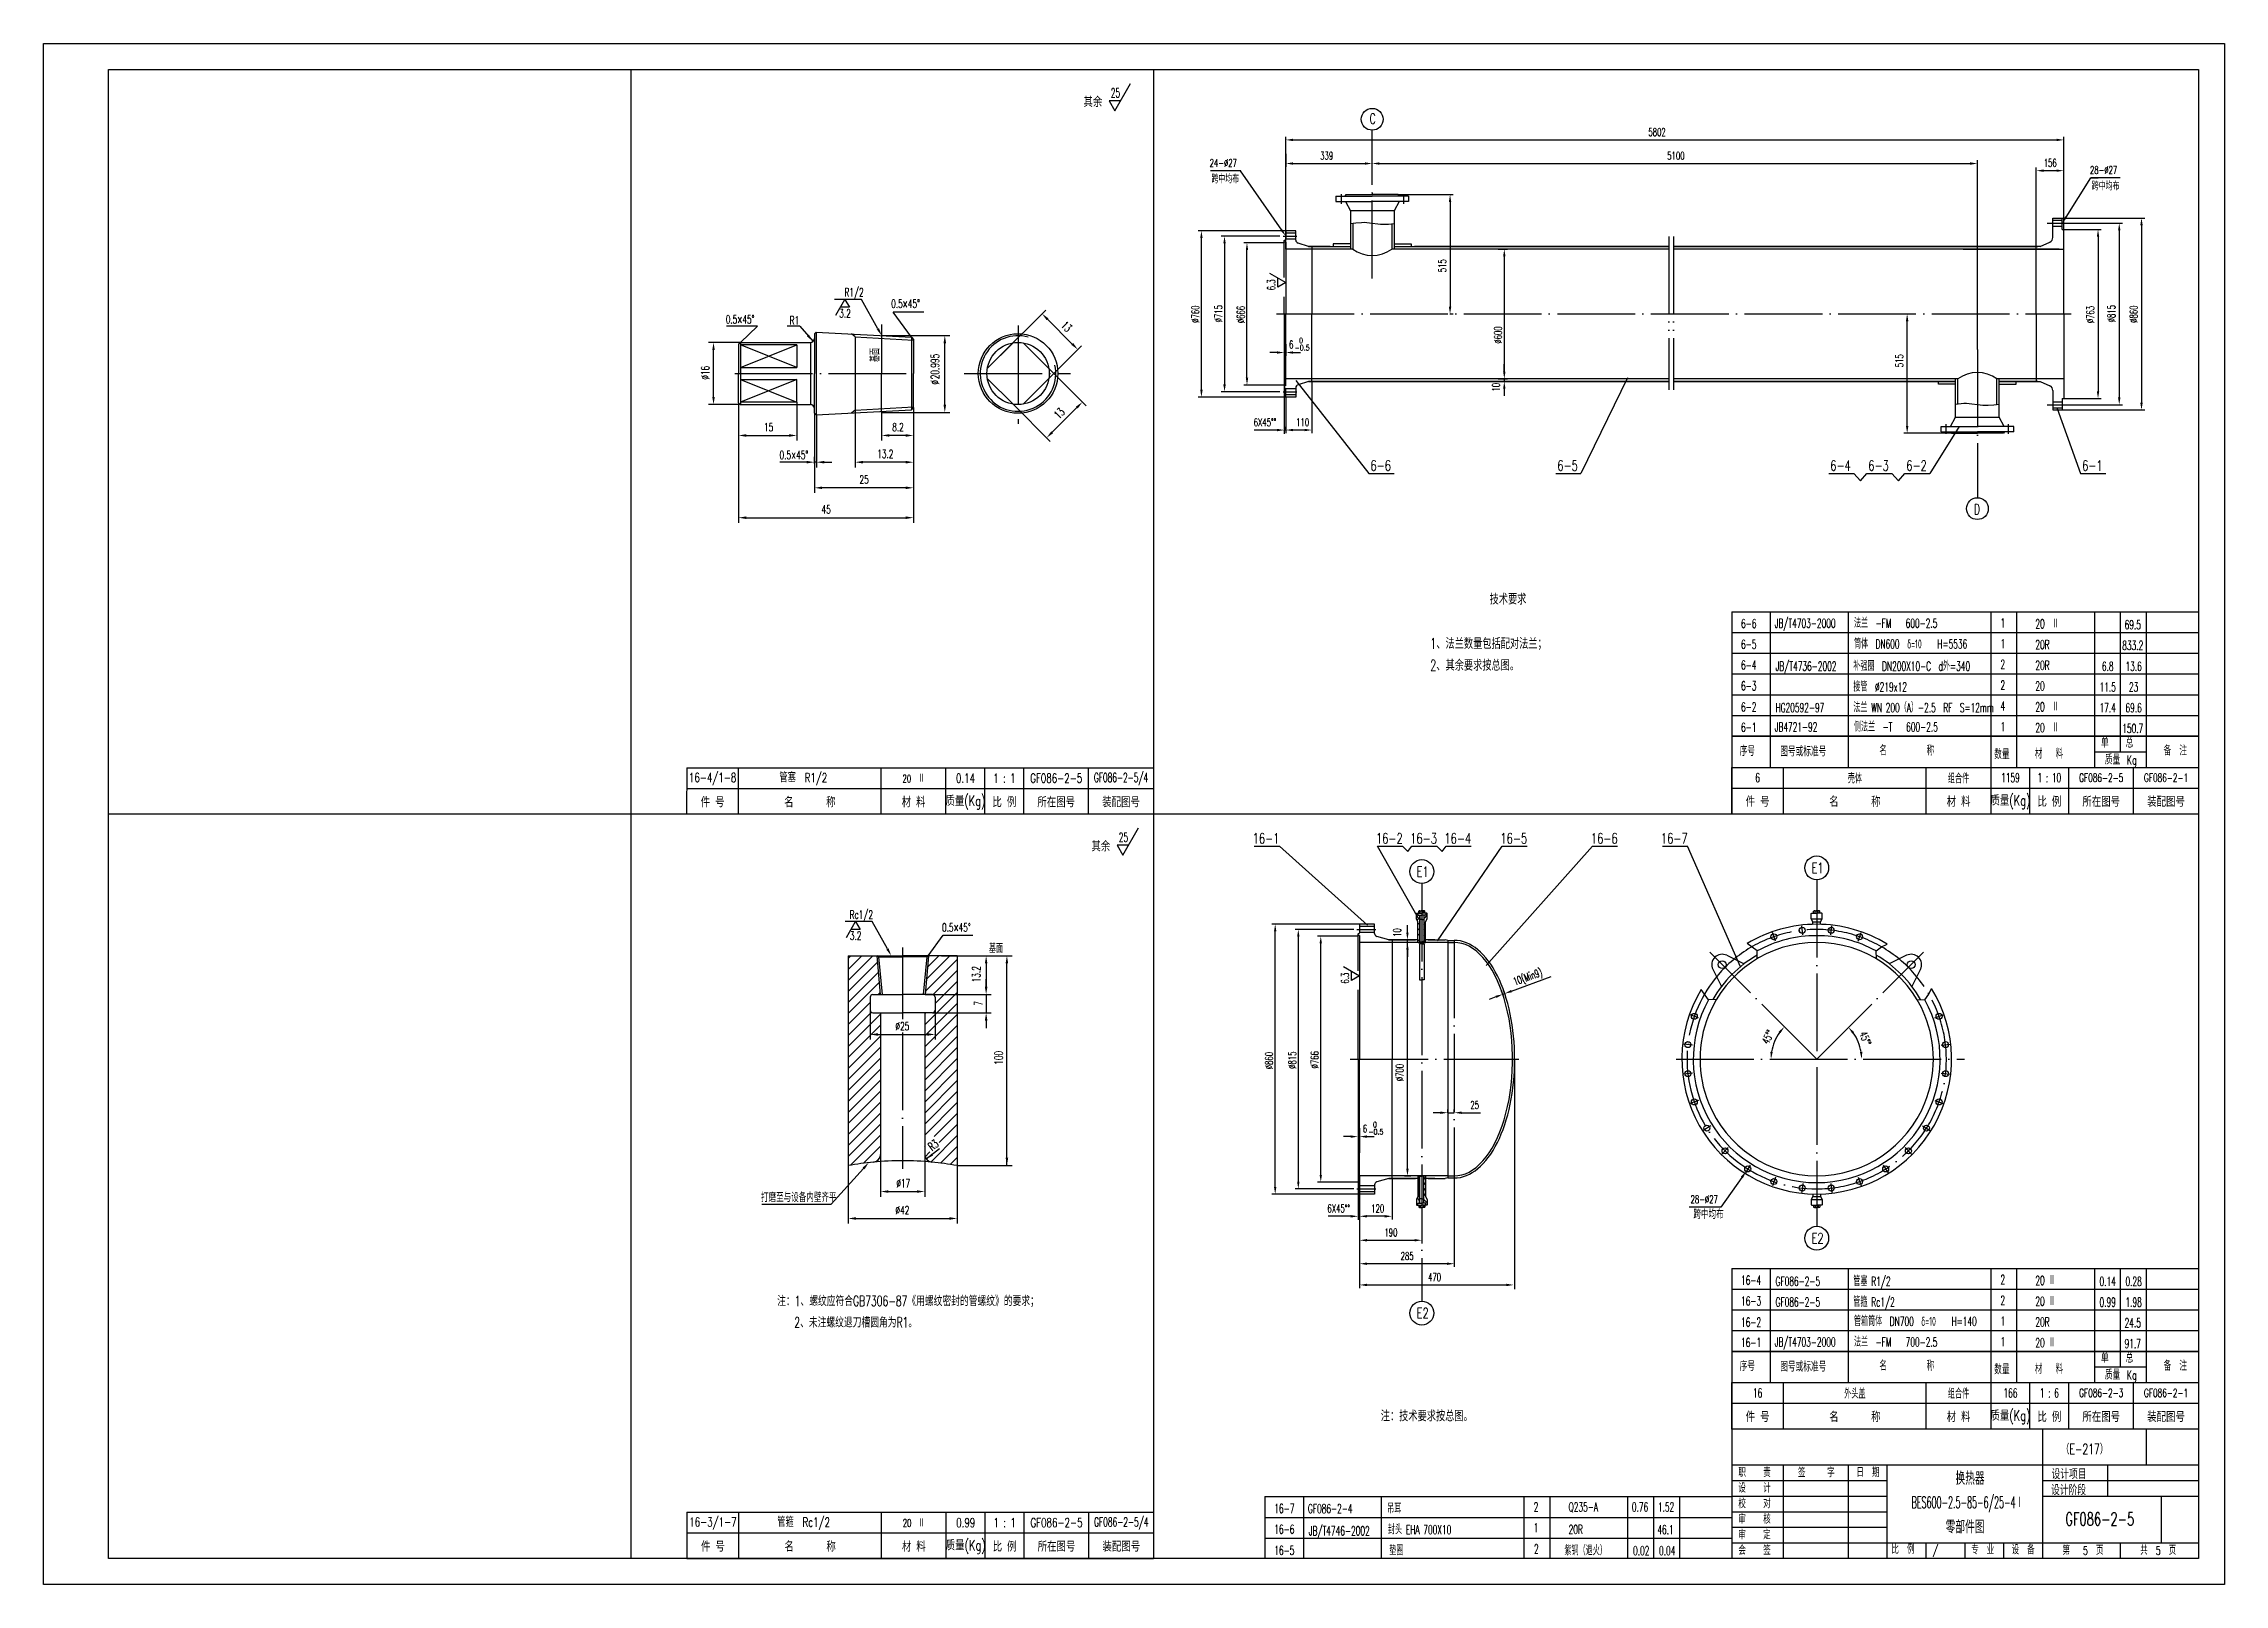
# Model space of a CAD drawing. Extents: x -1174 to 1453, y 137 to 1485.
# Drawn here: x -1174 to -333, y 141 to 735 of the extents above; entities that cross this region are included whole.
import ezdxf
from ezdxf.enums import TextEntityAlignment as Align

# ---------------------------------------------------------------- set-up
doc = ezdxf.new("R2010")
doc.units = 0
doc.header["$MEASUREMENT"] = 0
doc.linetypes.add('DASHDOT-M', pattern=[36, 30, -3, 0, -3])
doc.linetypes.add('DIVIDE-M', pattern=[39, 30, -3, 0, -3, 0, -3])
doc.layers.get('0').update_dxf_attribs({"linetype": 'CONTINUOUS'})
for name, color, linetype in [('1', 3, 'CONTINUOUS'), ('CDR_DWG1', 4, 'CONTINUOUS'), ('CDR_DWG2', 2, 'CONTINUOUS'), ('CDR_DWG3', 1, 'DASHDOT-M'), ('CDR_DWG4', 3, 'DIVIDE-M'), ('XS', 2, 'CONTINUOUS')]:
    doc.layers.add(name, color=color, linetype=linetype)
doc.styles.add('HZ', font='romans', dxfattribs={"width": 0.7, "bigfont": 'hz'})

msp = doc.modelspace()

# ---------------------------------------------------------------- texts
at = {"style": 'HZ'}
for s, height, width, p in [('25', 3.5, 0.6, (-762.61, 713.86)), ('其余', 4, 0.7, (-773.15, 710.14)), ('5802', 3, 0.65, (-555.29, 698.96)), ('24-%%c27', 3, 0.65, (-724.49, 687.08)), ('339', 3, 0.65, (-681.86, 689.86)), ('5100', 3, 0.65, (-548.02, 689.86)), ('156', 3, 0.65, (-402.82, 687.11)), ('跨中均布', 3, 0.68, (-723.75, 680.83)), ('28-%%c27', 3, 0.65, (-385, 684.33)), ('跨中均布', 3, 0.68, (-384.26, 678.08)), ('R1/2', 3.2, 0.65, (-865.32, 637.12)), ('3.2', 3.2, 0.65, (-867.32, 628.99)), ('0.5×45%%d', 3.2, 0.65, (-847.3, 632.73)), ('0.5×45%%d', 3.2, 0.65, (-911.1, 626.68)), ('R1', 3.2, 0.65, (-886.45, 626.27)), ('6', 3, 0.65, (-693.86, 617.07)), ('-0.5', 2.084, 0.7, (-691.72, 616.33)), ('0', 2.08, 0.7, (-689.98, 619.07)), ('6X45%%d%%d', 3, 0.65, (-707.51, 587.11)), ('110', 3, 0.65, (-691.12, 587.11)), ('15', 3.2, 0.65, (-896.31, 585.12)), ('8.2', 3.2, 0.65, (-846.9, 585.12)), ('0.5×45%%d', 3.2, 0.65, (-890.34, 574.39)), ('13.2', 3.2, 0.65, (-852.69, 574.82)), ('25', 3.2, 0.65, (-859.53, 564.94)), ('45', 3.2, 0.65, (-874.15, 553.42)), ('技术要求', 4.2, 0.65, (-616.52, 518.34)), ('JB/T4703-2000', 3.5, 0.6, (-506.58, 509.39)), ('法兰  -FM   600-2.5', 3.5, 0.6, (-476.02, 509.39)), ('1、法兰数量包括配对法兰；', 4.2, 0.65, (-639.42, 501.21)), ('6-6', 3.5, 0.6, (-519.55, 509.26)), ('6-5', 3.5, 0.6, (-519.55, 501.26)), ('筒体  DN600  δ=10   H=5536', 3.5, 0.6, (-476.02, 501.39)), ('20  Ⅱ', 3.5, 0.6, (-406.05, 509.16)), ('20R', 3.5, 0.6, (-406.05, 501.16)), ('2、其余要求按总图。', 4.2, 0.65, (-639.42, 492.84)), ('6-4', 3.5, 0.6, (-519.55, 493.26)), ('JB/T4736-2002', 3.5, 0.6, (-506.25, 492.83)), ('补强圈  DN200X10-C  d外=340', 3.5, 0.6, (-476.25, 492.83)), ('20R', 3.5, 0.6, (-406.05, 493.16)), ('6-3', 3.5, 0.6, (-519.55, 485.26)), ('接管  %%C219x12', 3.5, 0.6, (-476.25, 484.83)), ('20  ', 3.5, 0.6, (-406.05, 485.16)), ('6-2', 3.5, 0.6, (-519.55, 477.08)), ('HG20592-97', 3.5, 0.6, (-506.25, 476.83)), ('法兰 WN 200（A）-2.5  RF  S=12mm', 3.5, 0.6, (-476.25, 476.83)), ('20  Ⅱ', 3.5, 0.6, (-406.05, 477.16)), ('6-1', 3.5, 0.6, (-519.55, 469.26)), ('JB4721-92', 3.5, 0.6, (-506.58, 469.39)), ('侧法兰  -T   600-2.5', 3.5, 0.6, (-476.02, 469.39)), ('20  Ⅱ', 3.5, 0.6, (-406.05, 469.16)), ('序号', 3.5, 0.65, (-520.1, 460.01)), ('图号或标准号', 3.5, 0.65, (-504.43, 459.82)), ('名         称', 3.5, 0.65, (-466.23, 460.2)), ('数量', 3.5, 0.65, (-421.93, 458.75)), ('材   料', 3.5, 0.65, (-406.28, 458.95)), ('单', 3.5, 0.65, (-380.76, 463.21)), ('总', 3.5, 0.65, (-371.22, 463.21)), ('备  注', 3.5, 0.65, (-356.62, 460.17)), ('质量', 3.5, 0.65, (-379.26, 456.72)), ('Kg', 3.5, 0.65, (-370.83, 456.67)), ('25', 3.5, 0.6, (-759.53, 426.86)), ('其余', 4, 0.7, (-770.07, 423.14)), ('Rc1/2', 3.2, 0.65, (-863.3, 397.21)), ('0.5×45%%d', 3.2, 0.65, (-827.7, 392.24)), ('3.2', 3.2, 0.65, (-863.22, 389.08)), ('基面', 3.2, 0.65, (-809.6, 384.05)), ('%%c25', 3.2, 0.65, (-845.65, 354.19)), ('25', 3, 0.65, (-623.93, 323.92)), ('6', 3, 0.65, (-665.4, 314.78)), ('-0.5', 2.084, 0.7, (-663.27, 314.04)), ('0', 2.08, 0.7, (-661.53, 316.78)), ('%%c17', 3.2, 0.65, (-845.31, 293.63)), ('打磨至与设备内壁齐平', 3.2, 0.7, (-897.5, 288.01)), ('%%c42', 3.2, 0.65, (-845.65, 283.25)), ('6X45%%d%%d', 3, 0.65, (-679.05, 283.99)), ('120', 3, 0.65, (-662.18, 283.99)), ('28-%%c27', 3, 0.65, (-539.02, 287.55)), ('190', 3, 0.65, (-657.09, 274.75)), ('跨中均布', 3.2, 0.7, (-537.92, 281.52)), ('285', 3, 0.65, (-650.84, 265.7)), ('注：1、螺纹应符合GB7306-87《用螺纹密封的管螺纹》的要求；', 4, 0.65, (-891.27, 247.85)), ('470', 3, 0.65, (-640.27, 257.52)), ('16-4', 3.5, 0.6, (-519.55, 256.1)), ('GF086-2-5', 3.5, 0.6, (-506.25, 255.68)), ('管塞 R1/2', 3.5, 0.6, (-476.25, 255.68)), ('20 Ⅱ', 3.5, 0.6, (-406.05, 256)), ('2、未注螺纹退刀槽圆角为R1。', 4, 0.65, (-884.65, 239.6)), ('16-3', 3.5, 0.6, (-519.55, 248.1)), ('GF086-2-5', 3.5, 0.6, (-506.25, 247.68)), ('管箍 Rc1/2', 3.5, 0.6, (-476.25, 247.68)), ('管箱筒体  DN700  δ=10   H=140', 3.5, 0.6, (-476.02, 240.24)), ('20 Ⅱ', 3.5, 0.6, (-406.05, 248)), ('16-2', 3.5, 0.6, (-519.55, 239.93)), ('16-1', 3.5, 0.6, (-519.55, 232.1)), ('JB/T4703-2000', 3.5, 0.6, (-506.58, 232.24)), ('法兰  -FM   700-2.5', 3.5, 0.6, (-476.02, 232.24)), ('20R', 3.5, 0.6, (-406.05, 240)), ('20 Ⅱ', 3.5, 0.6, (-406.05, 232)), ('单', 3.5, 0.65, (-380.76, 226.05)), ('总', 3.5, 0.65, (-371.22, 226.05)), ('序号', 3.5, 0.65, (-520.1, 222.86)), ('图号或标准号', 3.5, 0.65, (-504.43, 222.66)), ('名         称', 3.5, 0.65, (-466.23, 223.04)), ('数量', 3.5, 0.65, (-421.93, 221.59)), ('材   料', 3.5, 0.65, (-406.28, 221.79)), ('质量', 3.5, 0.65, (-379.26, 219.57)), ('Kg', 3.5, 0.65, (-370.83, 219.52)), ('备  注', 3.5, 0.65, (-356.62, 223.01)), ('注：技术要求按总图。', 4.2, 0.65, (-658.51, 203.44)), ('（E-217）', 4, 0.65, (-396.29, 190.74)), ('职    责', 3.2, 0.7, (-520.6, 182)), ('签     字', 3.2, 0.7, (-497.59, 181.95)), ('日  期', 3.2, 0.7, (-475.05, 182.04)), ('设计项目', 4, 0.65, (-399.82, 181.14)), ('设    计', 3.2, 0.7, (-520.6, 176)), ('设计阶段', 4, 0.65, (-400.02, 174.99)), ('16-7', 3.5, 0.6, (-699.55, 168.1)), ('GF086-2-4', 3.5, 0.6, (-686.58, 168.05)), ('吊耳', 3.5, 0.6, (-656.02, 168.05)), ('Q235-A', 3.5, 0.6, (-586.05, 168.66)), ('校    对', 3.2, 0.7, (-520.6, 170)), ('GF086-2-5', 5, 0.65, (-394.49, 163.29)), ('16-6', 3.5, 0.6, (-699.55, 160.1)), ('JB/T4746-2002', 3.5, 0.6, (-686.25, 159.49)), ('封头 EHA 700X10', 3.5, 0.6, (-655.73, 159.94)), ('20R', 3.5, 0.6, (-586.05, 160.01)), ('46.1', 3.5, 0.6, (-551.85, 159.94)), ('审    核', 3.2, 0.7, (-520.6, 164)), ('审    定', 3.2, 0.7, (-520.6, 158)), ('16-5', 3.5, 0.6, (-699.55, 151.93)), ('垫圈', 3.5, 0.6, (-655.24, 151.85)), ('会    签', 3.2, 0.7, (-520.6, 152)), ('比  例', 3.2, 0.7, (-461.58, 152.42)), ('/', 3.2, 0.7, (-445.61, 152.24)), ('专  业', 3.2, 0.7, (-430.8, 152.21)), ('设  备', 3.2, 0.7, (-415.22, 152.21)), ('第   5  页', 3.2, 0.7, (-395.62, 152.01)), ('共  5  页', 3.2, 0.7, (-365.62, 152.01))]:
    msp.add_text(s, height=height, dxfattribs=dict(at, width=width)).set_placement(p)
at = {"style": 'HZ', "width": 0.65}
for s, height, rotation, p in [('515', 3, 90, (-633.27, 646.44)), ('6.3', 3, 90, (-699.25, 639.49)), ('%%c760', 3, 90, (-728.51, 626.95)), ('%%c715', 3, 90, (-719.6, 627.11)), ('%%c666', 3, 90, (-710.94, 626.79)), ('%%c763', 3, 90, (-383.38, 626.79)), ('%%c815', 3, 90, (-375.21, 627.11)), ('%%c860', 3, 90, (-366.63, 626.95)), ('13', 3.2, 315, (-782.08, 625.66)), ('%%c600', 3, 90, (-611.77, 618.9)), ('基面', 3.2, 90, (-851.84, 611.83)), ('20.995', 3.2, 90, (-828.8, 605.19)), ('515', 3, 90, (-457, 609.82)), ('%%c16', 3.2, 90, (-917.41, 604.98)), ('%%c', 3.2, 90, (-828.8, 603.11)), ('10', 3, 90, (-612.55, 600.42)), ('13', 3.2, 45, (-782.58, 589.65)), ('10', 3, 90, (-650.68, 390.2)), ('13.2', 3.2, 90, (-812.91, 372.69)), ('6.3', 3, 90, (-670.8, 372.2)), ('10(Min9)', 3, 20, (-606.81, 371.41)), ('7', 3.2, 90, (-812.1, 363.71)), ('45%%d%%d', 3, 64.08577, (-508.97, 348.58)), ('100', 3.2, 90, (-804.27, 340.88)), ('%%c860', 3, 90, (-700.06, 339.17)), ('%%c815', 3, 90, (-691.14, 339.33)), ('%%c766', 3, 90, (-682.49, 339.49)), ('45%%d%%d', 3, 291.68525, (-474.04, 352.97)), ('%%c700', 3, 90, (-649.71, 334.56)), ('R3', 3.2, 37.69483, (-831.55, 307.54))]:
    msp.add_text(s, height=height, rotation=rotation, dxfattribs=at).set_placement(p)
at = {"style": 'HZ'}
for s, height, width, p in [('1', 3.5, 0.6, (-418.61, 511.27)), ('1', 3.5, 0.6, (-418.61, 503.27)), ('69.5', 3.5, 0.6, (-368.49, 510.57)), ('2', 3.5, 0.6, (-418.61, 495.27)), ('6.8', 3.5, 0.6, (-378.16, 494.54)), ('833.2', 3.5, 0.6, (-368.49, 502.57)), ('13.6', 3.5, 0.6, (-368.16, 494.54)), ('2', 3.5, 0.6, (-418.61, 487.27)), ('11.5', 3.5, 0.6, (-378.16, 486.54)), ('23', 3.5, 0.6, (-368.16, 486.54)), ('4', 3.5, 0.6, (-418.61, 479.27)), ('17.4', 3.5, 0.6, (-378.16, 478.54)), ('69.6', 3.5, 0.6, (-368.16, 478.54)), ('1', 3.5, 0.6, (-418.61, 471.27)), ('150.7', 3.5, 0.6, (-368.49, 470.57)), ('16-4/1-8', 3.5, 0.7, (-916.16, 451.4)), ('管塞  R1/2   ', 3.5, 0.7, (-878.66, 451.4)), ('20  Ⅱ', 3, 0.65, (-838.66, 451.4)), ('0.14', 3.5, 0.7, (-818.66, 451.4)), ('1 : 1', 3.5, 0.7, (-803.66, 451.4)), ('GF086-2-5', 3.5, 0.7, (-783.66, 451.4)), ('GF086-2-5/4', 3.5, 0.6, (-758.66, 451.4)), ('6', 3.5, 0.6, (-513.16, 451.56)), ('壳体', 3.5, 0.6, (-475.66, 451.56)), ('组合件', 3.5, 0.6, (-435.66, 451.56)), ('1159', 3.5, 0.6, (-415.66, 451.56)), ('1 : 10', 3.5, 0.6, (-400.66, 451.56)), ('GF086-2-5', 3.2, 0.65, (-380.66, 451.56)), ('GF086-2-1', 3.2, 0.65, (-355.66, 451.56)), ('件 号', 4, 0.7, (-916.16, 442.4)), ('名      称', 4, 0.7, (-878.66, 442.4)), ('材 料', 4, 0.7, (-838.66, 442.4)), ('质量(Kg)', 4, 0.7, (-818.66, 442.4)), ('比 例', 4, 0.7, (-803.66, 442.4)), ('所在图号', 4, 0.7, (-783.66, 442.4)), ('装配图号', 4, 0.7, (-758.66, 442.4)), ('件 号', 4, 0.7, (-513.16, 442.56)), ('名      称', 4, 0.7, (-475.66, 442.56)), ('材 料', 4, 0.7, (-435.66, 442.56)), ('质量(Kg)', 4, 0.7, (-415.66, 442.56)), ('比 例', 4, 0.7, (-400.66, 442.56)), ('所在图号', 4, 0.7, (-380.66, 442.56)), ('装配图号', 4, 0.7, (-355.66, 442.56)), ('2', 3.5, 0.6, (-418.61, 258.12)), ('0.14', 3.5, 0.6, (-378.16, 257.38)), ('0.28', 3.5, 0.6, (-368.16, 257.38)), ('2', 3.5, 0.6, (-418.61, 250.12)), ('0.99', 3.5, 0.6, (-378.16, 249.38)), ('1.98', 3.5, 0.6, (-368.16, 249.38)), ('1', 3.5, 0.6, (-418.61, 242.12)), ('1', 3.5, 0.6, (-418.61, 234.12)), ('24.5', 3.5, 0.6, (-368.49, 241.42)), ('91.7', 3.5, 0.6, (-368.49, 233.42)), ('16', 3.5, 0.6, (-513.16, 214.4)), ('外头盖', 3.5, 0.6, (-475.66, 214.4)), ('组合件', 3.5, 0.6, (-435.66, 214.4)), ('166', 3.5, 0.6, (-415.66, 214.4)), ('1 : 6', 3.5, 0.6, (-400.66, 214.4)), ('GF086-2-3', 3.2, 0.65, (-380.66, 214.4)), ('GF086-2-1', 3.2, 0.65, (-355.66, 214.4)), ('件 号', 4, 0.7, (-513.16, 205.4)), ('名      称', 4, 0.7, (-475.66, 205.4)), ('材 料', 4, 0.7, (-435.66, 205.4)), ('质量(Kg)', 4, 0.7, (-415.66, 205.4)), ('比 例', 4, 0.7, (-400.66, 205.4)), ('所在图号', 4, 0.7, (-380.66, 205.4)), ('装配图号', 4, 0.7, (-355.66, 205.4)), (' 换热器', 5, 0.65, (-432.34, 181.73)), ('2', 3.5, 0.6, (-598.61, 170.44)), ('0.76', 3.5, 0.6, (-558.49, 170.44)), ('1.52', 3.5, 0.6, (-548.49, 170.44)), ('BES600-2.5-85-6/25-4Ⅰ', 4.5, 0.5, (-432.28, 171.89)), ('16-3/1-7', 3.5, 0.7, (-916.05, 164.4)), ('管箍  Rc1/2   ', 3.5, 0.7, (-878.55, 164.4)), ('20  Ⅱ', 3, 0.65, (-838.55, 164.4)), ('0.99', 3.5, 0.7, (-818.55, 164.4)), ('1 : 1', 3.5, 0.7, (-803.55, 164.4)), ('GF086-2-5', 3.5, 0.7, (-783.55, 164.4)), ('GF086-2-5/4', 3.5, 0.6, (-758.55, 164.4)), ('1', 3.5, 0.6, (-598.61, 162.44)), ('零部件图', 5, 0.65, (-433.16, 162.99)), ('件 号', 4, 0.7, (-916.05, 155.4)), ('名      称', 4, 0.7, (-878.55, 155.4)), ('材 料', 4, 0.7, (-838.55, 155.4)), ('质量(Kg)', 4, 0.7, (-818.55, 155.4)), ('比 例', 4, 0.7, (-803.55, 155.4)), ('所在图号', 4, 0.7, (-783.55, 155.4)), ('装配图号', 4, 0.7, (-758.55, 155.4)), ('2', 3.5, 0.6, (-598.5, 154.3)), ('0.02', 3.5, 0.6, (-558.05, 153.57)), ('0.04', 3.5, 0.6, (-548.05, 153.57))]:
    msp.add_text(s, height=height, dxfattribs=dict(at, width=width)).set_placement(p, align=Align.MIDDLE)
at = {"style": 'HZ', "width": 0.6}
msp.add_text('紫铜（退火）', height=3.5, dxfattribs=at).set_placement((-579.47, 151.85), align=Align.CENTER)
at = {"layer": 'CDR_DWG1', "style": 'HZ', "width": 0.7}
for s, p in [('6-6', (-658.52, 571.91)), ('6-5', (-586.44, 571.91)), ('6-4', (-481.18, 571.91)), ('6-3', (-466.52, 571.91)), ('6-2', (-451.87, 571.91)), ('6-1', (-384.05, 571.91)), ('16-1', (-702.74, 428.2)), ('16-2', (-655.2, 428.2)), ('16-3', (-641.99, 428.2)), ('16-4', (-628.78, 428.2)), ('16-5', (-607.18, 428.2)), ('16-6', (-572.3, 428.2)), ('16-7', (-545.3, 428.2))]:
    msp.add_text(s, height=4, dxfattribs=at).set_placement(p, align=Align.MIDDLE)
at = {"layer": 'CDR_DWG1', "style": 'HZ', "width": 0.65}
msp.add_text('D', height=4, dxfattribs=at).set_placement((-428.55, 553.06), align=Align.CENTER)
at = {"layer": 'CDR_DWG2', "style": 'HZ'}
for s, width, p in [('C', 0.65, (-661.63, 703.66)), ('E1', 0.7, (-642.33, 413.39)), ('E1', 0.7, (-490.05, 414.81)), ('E2', 0.7, (-490.05, 272.04)), ('E2', 0.7, (-642.33, 243.18))]:
    msp.add_text(s, height=4, dxfattribs=dict(at, width=width)).set_placement(p, align=Align.CENTER)

# ---------------------------------------------------------------- blocks, each defined once
blk = doc.blocks.new('*X95')
at = {"layer": '1', "color": 0, "linetype": 'Continuous'}
for p, q in [((-23341.29, -21618.1), (-23331.74, -21608.55)), ((-23341.29, -21613.85), (-23335.99, -21608.55)), ((-23341.29, -21609.61), (-23340.23, -21608.55)), ((-23341.29, -21622.34), (-23330.07, -21611.12)), ((-23311.52, -21622.26), (-23299.29, -21610.04)), ((-23311.1, -21617.6), (-23302.04, -21608.55)), ((-23310.67, -21612.93), (-23306.29, -21608.55)), ((-23341.29, -21626.58), (-23329.72, -21615.01)), ((-23341.29, -21630.82), (-23329.37, -21618.9)), ((-23308.56, -21623.55), (-23299.29, -21614.28)), ((-23304.32, -21623.55), (-23299.29, -21618.52)), ((-23341.29, -21635.07), (-23332.79, -21626.57)), ((-23341.29, -21639.31), (-23332.36, -21630.37)), ((-23329.77, -21623.55), (-23329.02, -21622.79)), ((-23308.58, -21623.57), (-23308.56, -21623.55)), ((-23307.79, -21627.02), (-23304.32, -21623.55)), ((-23307.07, -21630.55), (-23300.07, -21623.55)), ((-23302.83, -21630.55), (-23299.29, -21627.01)), ((-23300.07, -21623.55), (-23299.29, -21622.77)), ((-23341.29, -21643.55), (-23328.79, -21631.05)), ((-23341.29, -21647.79), (-23328.79, -21635.29)), ((-23311.79, -21639.51), (-23302.83, -21630.55)), ((-23311.79, -21635.27), (-23307.07, -21630.55)), ((-23311.79, -21631.02), (-23311.32, -21630.55)), ((-23311.79, -21643.75), (-23299.29, -21631.25)), ((-23311.79, -21647.99), (-23299.29, -21635.49)), ((-23341.29, -21652.04), (-23328.79, -21639.54)), ((-23341.29, -21656.28), (-23328.79, -21643.78)), ((-23311.79, -21652.24), (-23299.29, -21639.74)), ((-23311.79, -21656.48), (-23299.29, -21643.98)), ((-23341.29, -21660.52), (-23328.79, -21648.02)), ((-23341.29, -21664.77), (-23328.79, -21652.27)), ((-23311.79, -21660.72), (-23299.29, -21648.22)), ((-23311.79, -21664.96), (-23299.29, -21652.46)), ((-23341.29, -21669.01), (-23328.79, -21656.51)), ((-23341.29, -21673.25), (-23328.79, -21660.75)), ((-23311.79, -21669.21), (-23299.29, -21656.71)), ((-23311.79, -21673.45), (-23299.29, -21660.95)), ((-23341.29, -21677.49), (-23328.79, -21664.99)), ((-23341.29, -21681.74), (-23328.79, -21669.24)), ((-23311.79, -21677.69), (-23299.29, -21665.19)), ((-23308.11, -21678.25), (-23299.29, -21669.43)), ((-23341.29, -21685.98), (-23328.79, -21673.48)), ((-23340.37, -21689.3), (-23328.79, -21677.72)), ((-23309.46, -21688.09), (-23299.29, -21677.92)), ((-23306.19, -21680.57), (-23299.29, -21673.68)), ((-23335.39, -21688.56), (-23328.79, -21681.96)), ((-23330.63, -21688.05), (-23328.79, -21686.21)), ((-23311.79, -21681.93), (-23311.65, -21681.79)), ((-23311.79, -21686.18), (-23309.8, -21684.18)), ((-23305.63, -21688.5), (-23299.29, -21682.16)), ((-23301.91, -21689.03), (-23299.29, -21686.4))]:
    blk.add_line(p, q, dxfattribs=at)
blk = doc.blocks.new('*X51')
for p, q in [((15.53, 49.48), (16.04, 49.98)), ((15.79, 47.61), (16.92, 48.74)), ((16.16, 45.86), (16.92, 46.62)), ((16.16, 43.74), (16.92, 44.5)), ((16.16, 41.62), (16.92, 42.38)), ((18.35, 48.05), (19.73, 49.43)), ((18.35, 45.93), (19.1, 46.68)), ((18.35, 43.8), (19.1, 44.56)), ((18.35, 41.68), (19.1, 42.44)), ((16.16, 39.5), (16.92, 40.26)), ((18.35, 39.56), (19.1, 40.32))]:
    blk.add_line(p, q)
blk = doc.blocks.new('CZD')
at = {"layer": 'XS'}
blk.add_lwpolyline([(3.5, 6.06), (0, 0), (-1.75, 3.03), (1.75, 3.03)], dxfattribs=at)

# ---------------------------------------------------------------- linework, layer by layer
for p, q in [((-1174.16, 140.59), (-1174.16, 734.59)), ((-1174.16, 734.59), (-333.16, 734.59)), ((-333.16, 734.59), (-333.16, 140.59)), ((-947.66, 724.59), (-947.66, 150.59)), ((-746.16, 724.59), (-746.16, 150.59)), ((-761.04, 708.72), (-754.95, 719.25)), ((-758.81, 712.57), (-763.26, 712.57)), ((-763.26, 712.57), (-761.04, 708.72)), ((-695.09, 692.1), (-695.09, 698.71)), ((-661.79, 688.36), (-661.79, 701.22)), ((-395.1, 662.96), (-395.1, 698.71)), ((-695.09, 655.36), (-695.09, 692.1)), ((-695.09, 692.1), (-695.09, 687.11)), ((-692.29, 697.46), (-397.9, 697.46)), ((-712.82, 685.58), (-724.17, 685.58)), ((-712.45, 685.58), (-712.82, 685.58)), ((-696.69, 662.65), (-712.63, 685.58)), ((-692.29, 688.36), (-664.59, 688.36)), ((-661.79, 680.8), (-661.79, 689.61)), ((-661.79, 688.36), (-661.79, 689.61)), ((-658.99, 688.36), (-431.2, 688.36)), ((-428.4, 616.66), (-428.4, 689.61)), ((-405.7, 656.36), (-405.7, 686.86)), ((-402.9, 685.61), (-397.9, 685.61)), ((-395.1, 673.91), (-395.1, 686.86)), ((-394.2, 667.73), (-384.67, 682.83)), ((-384.67, 682.83), (-381.87, 682.83)), ((-373.32, 682.83), (-384.67, 682.83)), ((-651.79, 676.36), (-630.52, 676.36)), ((-631.77, 673.56), (-631.77, 633.16)), ((-395.7, 667.36), (-363.88, 667.36)), ((-393.6, 665.36), (-372.46, 665.36)), ((-365.13, 664.56), (-365.13, 596.16)), ((-695.09, 662.39), (-728.91, 662.39)), ((-727.66, 601.13), (-727.66, 659.59)), ((-697.36, 660.35), (-719.99, 660.35)), ((-718.74, 657.55), (-718.74, 603.18)), ((-695.69, 657.76), (-711.34, 657.76)), ((-395.1, 662.96), (-380.63, 662.96)), ((-381.88, 660.16), (-381.88, 600.56)), ((-373.71, 662.56), (-373.71, 598.16)), ((-710.09, 605.76), (-710.09, 654.96)), ((-613.24, 655.36), (-609.6, 655.36)), ((-610.85, 652.56), (-610.85, 608.16)), ((-701.34, 646.13), (-695.09, 642.52)), ((-698.21, 640.72), (-698.21, 644.32)), ((-695.09, 642.52), (-698.21, 640.72)), ((-867.93, 636), (-869.2, 636)), ((-865.13, 636), (-867.93, 636)), ((-858.74, 636), (-867.55, 636)), ((-852.43, 624.63), (-858.74, 636)), ((-834.65, 631.02), (-846.57, 631.02)), ((-839.42, 621.38), (-846.57, 631.02)), ((-805.27, 614.3), (-787.71, 631.86)), ((-898.91, 625.61), (-910.83, 625.61)), ((-905.42, 619.41), (-898.91, 625.61)), ((-882.57, 625.62), (-887.36, 625.62)), ((-882.57, 625.62), (-877.42, 619.78)), ((-777.46, 618.78), (-787, 628.33)), ((-631.86, 630.36), (-630.52, 630.36)), ((-457.87, 630.36), (-454.25, 630.36)), ((-455.5, 587.16), (-455.5, 627.56)), ((-905.42, 619.41), (-917.81, 619.41)), ((-915.81, 598.41), (-915.81, 616.41)), ((-861.17, 621.5), (-861.17, 571.22)), ((-850.97, 622.01), (-824.62, 622.01)), ((-826.62, 595.43), (-826.62, 619.01)), ((-791.48, 600.51), (-773.92, 618.07)), ((-698.49, 615.5), (-701.29, 615.5)), ((-695.69, 615.64), (-695.69, 614.25)), ((-695.09, 615.5), (-695.69, 615.5)), ((-695.09, 615.5), (-695.69, 615.5)), ((-695.09, 618.75), (-695.09, 614.25)), ((-692.29, 615.5), (-689.49, 615.5)), ((-786.53, 609.35), (-772.16, 594.98)), ((-610.85, 608.16), (-610.85, 610.96)), ((-563.31, 605.71), (-581.29, 568.83)), ((-695.09, 598.33), (-728.91, 598.33)), ((-697.36, 600.38), (-719.99, 600.38)), ((-695.69, 602.96), (-711.34, 602.96)), ((-695.69, 602.34), (-695.69, 584.2)), ((-695.09, 598.33), (-695.09, 586.86)), ((-691.2, 604.65), (-663.07, 568.83)), ((-685.07, 604.56), (-685.07, 584.36)), ((-613.24, 605.36), (-609.6, 605.36)), ((-610.85, 604.36), (-612.1, 604.36)), ((-610.85, 605.36), (-610.85, 604.36)), ((-610.85, 605.36), (-610.85, 604.36)), ((-610.85, 601.56), (-610.85, 598.76)), ((-395.1, 597.76), (-380.63, 597.76)), ((-905.42, 595.41), (-917.81, 595.41)), ((-906.17, 596.16), (-906.17, 581.52)), ((-883.67, 596.42), (-883.67, 581.52)), ((-876.92, 592.12), (-876.92, 561.34)), ((-876.13, 591.4), (-876.13, 571.22)), ((-850.97, 592.43), (-850.97, 581.52)), ((-850.97, 592.43), (-824.62, 592.43)), ((-838.67, 594.25), (-838.67, 581.52)), ((-800.32, 595.57), (-785.95, 581.19)), ((-785.24, 584.73), (-775.69, 594.27)), ((-397.62, 593.87), (-388.6, 568.83)), ((-395.7, 593.36), (-363.88, 593.36)), ((-393.6, 595.36), (-372.46, 595.36)), ((-906.17, 581.52), (-906.17, 549.82)), ((-903.17, 583.52), (-886.67, 583.52)), ((-841.67, 583.52), (-847.97, 583.52)), ((-838.67, 581.52), (-838.67, 571.22)), ((-698.49, 585.61), (-707.28, 585.61)), ((-695.09, 585.61), (-695.69, 585.61)), ((-695.09, 585.61), (-695.69, 585.61)), ((-695.09, 586.86), (-695.09, 584.36)), ((-695.09, 585.61), (-695.09, 586.86)), ((-687.87, 585.61), (-692.29, 585.61)), ((-433.4, 584.36), (-456.75, 584.36)), ((-435.4, 586.96), (-446.72, 568.83)), ((-879.92, 573.22), (-890.3, 573.22)), ((-876.92, 572.67), (-876.92, 575.22)), ((-876.13, 573.22), (-876.92, 573.22)), ((-873.13, 573.22), (-870.13, 573.22)), ((-841.67, 573.22), (-858.17, 573.22)), ((-428.4, 579.92), (-428.4, 571.11)), ((-428.4, 572.36), (-428.4, 559.51)), ((-838.67, 571.22), (-838.67, 561.34)), ((-663.07, 568.83), (-653.37, 568.83)), ((-590.99, 568.83), (-581.29, 568.83)), ((-485.73, 568.83), (-476.03, 568.83)), ((-476.03, 568.83), (-473.53, 566.09)), ((-473.53, 566.09), (-471.07, 568.83)), ((-471.07, 568.83), (-461.37, 568.83)), ((-461.37, 568.83), (-458.87, 566.09)), ((-458.87, 566.09), (-456.42, 568.83)), ((-456.42, 568.83), (-446.72, 568.83)), ((-388.6, 568.83), (-378.9, 568.83)), ((-841.67, 563.34), (-873.92, 563.34)), ((-838.67, 561.34), (-838.67, 549.82)), ((-903.17, 551.82), (-841.67, 551.82)), ((-523.15, 507.56), (-343.16, 507.56)), ((-523.15, 499.56), (-343.16, 499.56)), ((-523.15, 491.56), (-343.16, 491.56)), ((-523.15, 483.56), (-343.16, 483.56)), ((-523.15, 475.56), (-343.16, 475.56)), ((-523.15, 475.56), (-343.16, 475.56)), ((-373.16, 467.56), (-373.16, 475.56)), ((-523.15, 467.56), (-343.16, 467.56)), ((-343.16, 467.56), (-523.15, 467.56)), ((-373.16, 461.56), (-373.16, 467.56)), ((-523.16, 455.56), (-343.16, 455.56)), ((-523.16, 437.56), (-523.16, 455.56)), ((-383.16, 461.56), (-363.16, 461.56)), ((-926.16, 447.4), (-746.16, 447.4)), ((-523.16, 447.56), (-343.16, 447.56)), ((-523.15, 447.56), (-343.16, 447.56)), ((-1149.16, 437.59), (-343.16, 437.59)), ((-926.26, 437.59), (-746.26, 437.59)), ((-757.96, 421.72), (-751.88, 432.25)), ((-755.74, 425.57), (-760.18, 425.57)), ((-760.18, 425.57), (-757.96, 421.72)), ((-707.29, 425.12), (-697.59, 425.12)), ((-663.66, 394.67), (-697.59, 425.12)), ((-643.95, 397.27), (-659.75, 425.12)), ((-659.75, 425.12), (-650.05, 425.12)), ((-650.05, 425.12), (-648.03, 423.11)), ((-648.03, 423.11), (-646.54, 425.12)), ((-646.54, 425.12), (-636.84, 425.12)), ((-636.84, 425.12), (-634.82, 423.11)), ((-636.63, 388.66), (-611.73, 425.12)), ((-634.82, 423.11), (-633.33, 425.12)), ((-633.33, 425.12), (-623.63, 425.12)), ((-617.84, 379.14), (-576.85, 425.12)), ((-611.73, 425.12), (-602.03, 425.12)), ((-576.85, 425.12), (-567.15, 425.12)), ((-549.85, 425.12), (-540.15, 425.12)), ((-519.78, 378.67), (-540.15, 425.12)), ((-863.83, 396.08), (-865.1, 396.08)), ((-861.03, 396.08), (-863.83, 396.08)), ((-854.64, 396.08), (-863.45, 396.08)), ((-848.75, 385.58), (-854.64, 396.08)), ((-833.07, 382.96), (-827.3, 390.86)), ((-827.3, 390.86), (-815.85, 390.86)), ((-666.64, 395.1), (-700.45, 395.1)), ((-699.2, 293.84), (-699.2, 392.3)), ((-668.91, 393.06), (-691.54, 393.06)), ((-690.29, 390.26), (-690.29, 295.88)), ((-667.24, 390.47), (-682.88, 390.47)), ((-681.63, 298.47), (-681.63, 387.67)), ((-667.73, 393.06), (-660.41, 393.06)), ((-648.21, 391.87), (-648.21, 394.67)), ((-648.21, 300.87), (-648.21, 389.07)), ((-827.88, 382.96), (-808.68, 382.96)), ((-810.68, 379.96), (-810.68, 370.96)), ((-808.68, 382.96), (-800.67, 382.96)), ((-802.67, 302.04), (-802.67, 379.96)), ((-672.88, 378.84), (-666.64, 375.23)), ((-648.21, 385.27), (-648.21, 382.47)), ((-810.68, 370.96), (-810.68, 373.96)), ((-669.76, 373.43), (-669.76, 377.03)), ((-666.64, 375.23), (-669.76, 373.43)), ((-608.07, 369.31), (-592.78, 374.96)), ((-855.38, 361.96), (-855.38, 350.59)), ((-834.22, 367.96), (-808.68, 367.96)), ((-830.38, 362.46), (-830.38, 350.59)), ((-810.68, 367.96), (-810.68, 360.96)), ((-614.08, 367.1), (-616.7, 366.13)), ((-611.18, 367.34), (-611.88, 369.24)), ((-611.45, 368.07), (-610.7, 368.34)), ((-610.43, 367.62), (-611.13, 369.52)), ((-831.38, 360.96), (-808.68, 360.96)), ((-810.68, 357.96), (-810.68, 354.96)), ((-852.38, 352.59), (-833.38, 352.59)), ((-606.86, 343.07), (-606.86, 254.4)), ((-635.46, 322.42), (-638.26, 322.42)), ((-632.66, 322.42), (-632.66, 323.67)), ((-632.66, 322.42), (-630.16, 322.42)), ((-630.16, 322.42), (-630.16, 323.67)), ((-627.36, 322.42), (-620.06, 322.42)), ((-670.04, 313.21), (-672.84, 313.21)), ((-667.24, 313.35), (-667.24, 306.96)), ((-666.64, 313.21), (-667.24, 313.21)), ((-666.64, 313.21), (-667.24, 313.21)), ((-666.64, 316.45), (-666.64, 306.96)), ((-663.84, 313.21), (-661.04, 313.21)), ((-851.38, 306.36), (-851.38, 290.03)), ((-834.38, 306.36), (-834.38, 290.03)), ((-828.61, 308.5), (-833.75, 304.53)), ((-857.94, 300.96), (-870.4, 287.15)), ((-863.88, 302.04), (-863.88, 279.65)), ((-821.88, 302.04), (-821.88, 279.65)), ((-821.88, 302.04), (-800.67, 302.04)), ((-667.24, 295.67), (-682.88, 295.67)), ((-667.24, 295.04), (-667.24, 281.07)), ((-666.64, 298.07), (-666.64, 256.65)), ((-654.14, 297.27), (-654.14, 281.24)), ((-649.33, 298.07), (-646.96, 298.07)), ((-630.16, 299.48), (-630.16, 262.95)), ((-519.22, 297.48), (-527.34, 286.05)), ((-897.19, 287.15), (-870.4, 287.15)), ((-848.38, 292.03), (-837.38, 292.03)), ((-666.64, 291.04), (-700.45, 291.04)), ((-668.91, 293.08), (-691.54, 293.08)), ((-667.73, 293.09), (-660.41, 293.09)), ((-527.34, 286.05), (-539.52, 286.05)), ((-860.88, 281.65), (-824.88, 281.65)), ((-670.04, 282.49), (-678.82, 282.49)), ((-666.64, 282.49), (-667.24, 282.49)), ((-666.64, 282.49), (-667.24, 282.49)), ((-666.64, 283.74), (-666.64, 281.24)), ((-666.64, 282.49), (-666.64, 283.74)), ((-656.94, 282.49), (-663.84, 282.49)), ((-666.64, 273.35), (-666.64, 272)), ((-663.84, 273.25), (-645.46, 273.25)), ((-642.66, 273.35), (-642.66, 272)), ((-666.64, 265.53), (-666.64, 263.66)), ((-666.64, 264.59), (-666.64, 262.95)), ((-632.96, 264.2), (-663.84, 264.2)), ((-373.16, 230.4), (-373.16, 262.4)), ((-666.64, 257.11), (-666.64, 254.77)), ((-663.84, 256.02), (-610.04, 256.02)), ((-523.15, 254.4), (-343.16, 254.4)), ((-523.15, 246.4), (-343.16, 246.4)), ((-523.15, 238.4), (-343.16, 238.4)), ((-343.16, 230.4), (-523.15, 230.4)), ((-523.15, 230.4), (-343.16, 230.4)), ((-373.16, 224.4), (-373.16, 230.4)), ((-383.16, 224.4), (-363.16, 224.4)), ((-523.16, 218.4), (-343.16, 218.4)), ((-523.16, 210.4), (-343.16, 210.4)), ((-523.15, 210.4), (-343.16, 210.4)), ((-523.16, 200.61), (-343.16, 200.61)), ((-403.17, 150.61), (-403.17, 200.61)), ((-363.17, 186.61), (-363.17, 200.61)), ((-523.17, 186.61), (-343.17, 186.61)), ((-503.17, 150.61), (-503.17, 186.61)), ((-478.17, 150.61), (-478.17, 186.61)), ((-463.17, 150.61), (-463.17, 186.61)), ((-378.17, 174.61), (-378.17, 186.61)), ((-378.17, 174.61), (-378.17, 186.61)), ((-523.17, 180.61), (-463.17, 180.61)), ((-403.17, 180.61), (-343.17, 180.61)), ((-553.16, 150.4), (-553.16, 174.4)), ((-523.17, 174.61), (-463.17, 174.61)), ((-523.17, 168.61), (-463.17, 168.61)), ((-403.17, 174.61), (-343.17, 174.61)), ((-357.54, 174.61), (-357.54, 156.61)), ((-926.05, 160.4), (-746.05, 160.4)), ((-703.15, 166.4), (-523.16, 166.4)), ((-523.17, 162.61), (-463.17, 162.61)), ((-703.15, 158.4), (-523.16, 158.4)), ((-523.17, 156.61), (-343.17, 156.61)), ((-448.17, 150.61), (-448.17, 156.61)), ((-433.17, 150.61), (-433.17, 156.61)), ((-418.17, 150.61), (-418.17, 156.61)), ((-373.17, 150.61), (-373.17, 156.61)), ((-926.16, 150.59), (-746.16, 150.59)), ((-333.16, 140.59), (-1174.16, 140.59))]:
    msp.add_line(p, q)
at = {"extrusion": (0, 0, -1), "flags": 128}
for points in [[(670.19, 665.22), (668.09, 665.5), (665.98, 665.68), (664.93, 665.7), (663.89, 665.66), (661.79, 665.42), (659.69, 665.12), (658.64, 665), (657.59, 664.92), (656.54, 664.92), (655.49, 664.98), (653.39, 665.22)], [(420, 595.5), (422.1, 595.22), (424.2, 595.04), (425.25, 595.02), (426.3, 595.07), (428.4, 595.31), (430.49, 595.61), (431.54, 595.73), (432.59, 595.8), (433.64, 595.8), (434.69, 595.74), (436.8, 595.5)]]:
    msp.add_lwpolyline(points, dxfattribs=at)
for radius, start, end in [(17.63, 144.11024, 170.88976), (17.35, 9.25788, 35.74212)]:
    msp.add_arc((-490.38, 343.07), radius, start, end)
for points in [[(-692.29, 697.93), (-692.29, 697), (-695.09, 697.46)], [(-397.9, 697.93), (-397.9, 697), (-395.1, 697.46)], [(-692.29, 688.83), (-692.29, 687.89), (-695.09, 688.36)], [(-664.59, 688.83), (-664.59, 687.89), (-661.79, 688.36)], [(-658.99, 688.83), (-658.99, 687.89), (-661.79, 688.36)], [(-431.2, 688.83), (-431.2, 687.89), (-428.4, 688.36)], [(-402.9, 686.08), (-402.9, 685.14), (-405.7, 685.61)], [(-397.9, 686.08), (-397.9, 685.14), (-395.1, 685.61)], [(-632.24, 673.56), (-631.31, 673.56), (-631.77, 676.36)], [(-393.81, 667.48), (-394.6, 667.98), (-395.7, 665.36)], [(-374.17, 662.56), (-373.24, 662.56), (-373.71, 665.36)], [(-365.6, 664.56), (-364.66, 664.56), (-365.13, 667.36)], [(-727.19, 659.59), (-728.12, 659.59), (-727.66, 662.39)], [(-718.27, 657.55), (-719.21, 657.55), (-718.74, 660.35)], [(-709.62, 654.96), (-710.55, 654.96), (-710.09, 657.76)], [(-696.31, 662.91), (-697.07, 662.38), (-695.09, 660.35)], [(-382.35, 660.16), (-381.42, 660.16), (-381.88, 662.96)], [(-611.32, 652.56), (-610.39, 652.56), (-610.85, 655.36)], [(-632.24, 633.16), (-631.31, 633.16), (-631.77, 630.36)], [(-879.03, 622.36), (-879.78, 621.7), (-877.42, 619.78)], [(-851.99, 624.87), (-852.86, 624.39), (-850.97, 622.01)], [(-786.65, 628.68), (-787.36, 627.97), (-789.12, 630.45)], [(-455.97, 627.56), (-455.03, 627.56), (-455.5, 630.36)], [(-916.31, 616.41), (-915.31, 616.41), (-915.81, 619.41)], [(-827.12, 619.01), (-826.12, 619.01), (-826.62, 622.01)], [(-777.1, 619.13), (-777.81, 618.43), (-775.33, 616.66)], [(-698.49, 615.96), (-698.49, 615.03), (-695.69, 615.5)], [(-692.29, 615.96), (-692.29, 615.03), (-695.09, 615.5)], [(-692.29, 615.96), (-692.29, 615.03), (-695.09, 615.5)], [(-709.62, 605.76), (-710.55, 605.76), (-710.09, 602.96)], [(-611.32, 608.16), (-610.39, 608.16), (-610.85, 605.36)], [(-611.32, 608.16), (-610.39, 608.16), (-610.85, 605.36)], [(-916.31, 598.41), (-915.31, 598.41), (-915.81, 595.41)], [(-727.19, 601.13), (-728.12, 601.13), (-727.66, 598.33)], [(-718.27, 603.18), (-719.21, 603.18), (-718.74, 600.38)], [(-611.32, 601.56), (-610.39, 601.56), (-610.85, 604.36)], [(-382.35, 600.56), (-381.42, 600.56), (-381.88, 597.76)], [(-374.17, 598.16), (-373.24, 598.16), (-373.71, 595.36)], [(-827.12, 595.43), (-826.12, 595.43), (-826.62, 592.43)], [(-776.05, 594.63), (-775.34, 593.92), (-773.57, 596.39)], [(-365.6, 596.16), (-364.66, 596.16), (-365.13, 593.36)], [(-903.17, 584.02), (-903.17, 583.02), (-906.17, 583.52)], [(-886.67, 584.02), (-886.67, 583.02), (-883.67, 583.52)], [(-847.97, 584.02), (-847.97, 583.02), (-850.97, 583.52)], [(-841.67, 584.02), (-841.67, 583.02), (-838.67, 583.52)], [(-785.59, 585.08), (-784.89, 584.37), (-787.36, 582.6)], [(-698.49, 586.08), (-698.49, 585.15), (-695.69, 585.61)], [(-692.29, 586.08), (-692.29, 585.15), (-695.09, 585.61)], [(-687.87, 586.08), (-687.87, 585.15), (-685.07, 585.61)], [(-455.97, 587.16), (-455.03, 587.16), (-455.5, 584.36)], [(-879.92, 573.72), (-879.92, 572.72), (-876.92, 573.22)], [(-873.13, 573.72), (-873.13, 572.72), (-876.13, 573.22)], [(-858.17, 573.72), (-858.17, 572.72), (-861.17, 573.22)], [(-841.67, 573.72), (-841.67, 572.72), (-838.67, 573.22)], [(-873.92, 563.84), (-873.92, 562.84), (-876.92, 563.34)], [(-841.67, 563.84), (-841.67, 562.84), (-838.67, 563.34)], [(-903.17, 552.32), (-903.17, 551.32), (-906.17, 551.82)], [(-841.67, 552.32), (-841.67, 551.32), (-838.67, 551.82)], [(-698.74, 392.3), (-699.67, 392.3), (-699.2, 395.1)], [(-689.82, 390.26), (-690.75, 390.26), (-690.29, 393.06)], [(-681.17, 387.67), (-682.1, 387.67), (-681.63, 390.47)], [(-648.67, 391.87), (-647.74, 391.87), (-648.21, 389.07)], [(-648.67, 385.27), (-647.74, 385.27), (-648.21, 388.07)], [(-648.67, 385.27), (-647.74, 385.27), (-648.21, 388.07)], [(-848.31, 385.82), (-849.18, 385.33), (-847.28, 382.96)], [(-811.18, 379.96), (-810.18, 379.96), (-810.68, 382.96)], [(-803.17, 379.96), (-802.17, 379.96), (-802.67, 382.96)], [(-811.18, 370.96), (-810.18, 370.96), (-810.68, 367.96)], [(-811.18, 370.96), (-810.18, 370.96), (-810.68, 367.96)], [(-614.24, 367.53), (-613.91, 366.66), (-611.45, 368.07)], [(-608.23, 369.75), (-607.91, 368.87), (-610.7, 368.34)], [(-811.18, 357.96), (-810.18, 357.96), (-810.68, 360.96)], [(-505.02, 353.71), (-504.31, 353.1), (-502.85, 355.54)], [(-476.66, 352.9), (-475.94, 353.51), (-478.11, 355.34)], [(-852.38, 353.09), (-852.38, 352.09), (-855.38, 352.59)], [(-833.38, 353.09), (-833.38, 352.09), (-830.38, 352.59)], [(-507.32, 345.82), (-508.25, 345.9), (-508.01, 343.07)], [(-472.79, 345.9), (-473.72, 345.82), (-473.03, 343.07)], [(-635.46, 322.89), (-635.46, 321.95), (-632.66, 322.42)], [(-627.36, 322.89), (-627.36, 321.95), (-630.16, 322.42)], [(-670.04, 313.67), (-670.04, 312.74), (-667.24, 313.21)], [(-663.84, 313.67), (-663.84, 312.74), (-666.64, 313.21)], [(-663.84, 313.67), (-663.84, 312.74), (-666.64, 313.21)], [(-858.31, 301.3), (-857.57, 300.63), (-855.93, 303.19)], [(-831.69, 306.76), (-831.08, 305.97), (-833.75, 304.53)], [(-803.17, 305.04), (-802.17, 305.04), (-802.67, 302.04)], [(-689.82, 295.88), (-690.75, 295.88), (-690.29, 293.08)], [(-681.17, 298.47), (-682.1, 298.47), (-681.63, 295.67)], [(-648.67, 300.87), (-647.74, 300.87), (-648.21, 298.07)], [(-519.6, 297.75), (-518.84, 297.21), (-517.59, 299.76)], [(-848.38, 292.53), (-848.38, 291.53), (-851.38, 292.03)], [(-837.38, 292.53), (-837.38, 291.53), (-834.38, 292.03)], [(-698.74, 293.84), (-699.67, 293.84), (-699.2, 291.04)], [(-860.88, 282.15), (-860.88, 281.15), (-863.88, 281.65)], [(-824.88, 282.15), (-824.88, 281.15), (-821.88, 281.65)], [(-670.04, 282.95), (-670.04, 282.02), (-667.24, 282.49)], [(-663.84, 282.95), (-663.84, 282.02), (-666.64, 282.49)], [(-656.94, 282.95), (-656.94, 282.02), (-654.14, 282.49)], [(-663.84, 273.72), (-663.84, 272.78), (-666.64, 273.25)], [(-645.46, 273.72), (-645.46, 272.78), (-642.66, 273.25)], [(-663.84, 264.67), (-663.84, 263.73), (-666.64, 264.2)], [(-632.96, 264.67), (-632.96, 263.73), (-630.16, 264.2)], [(-663.84, 256.48), (-663.84, 255.55), (-666.64, 256.02)], [(-610.04, 256.48), (-610.04, 255.55), (-607.24, 256.02)]]:
    msp.add_solid(points)
at = {"layer": 'CDR_DWG1'}
for p, q in [((-1149.16, 150.59), (-1149.16, 724.59)), ((-1149.16, 724.59), (-343.16, 724.59)), ((-343.16, 724.59), (-343.16, 150.59)), ((-675.79, 675.76), (-675.79, 673.76)), ((-675.79, 675.76), (-661.79, 675.76)), ((-675.79, 673.76), (-661.79, 673.76)), ((-672.24, 675.76), (-671.8, 676.36)), ((-672.12, 673.76), (-670.19, 670.12)), ((-671.8, 676.36), (-661.79, 676.36)), ((-651.79, 676.36), (-661.79, 676.36)), ((-647.79, 675.76), (-661.79, 675.76)), ((-647.79, 673.76), (-661.79, 673.76)), ((-651.46, 673.76), (-653.39, 670.12)), ((-651.34, 675.76), (-651.79, 676.36)), ((-647.79, 675.76), (-647.79, 673.76)), ((-670.19, 670.12), (-670.19, 655.36)), ((-653.39, 670.12), (-670.19, 670.12)), ((-669.29, 665.35), (-669.29, 655.36)), ((-654.29, 665.11), (-654.29, 655.36)), ((-653.39, 670.12), (-653.39, 655.36)), ((-399.3, 667.36), (-395.7, 667.36)), ((-399.3, 659.89), (-399.3, 667.36)), ((-399.3, 666.51), (-395.7, 666.51)), ((-395.7, 662.96), (-395.7, 667.36)), ((-695.69, 658.7), (-695.09, 659.05)), ((-695.69, 644.48), (-695.69, 658.7)), ((-695.09, 658.07), (-695.69, 658.07)), ((-695.09, 662.39), (-695.09, 659.05)), ((-691.29, 662.39), (-695.09, 662.39)), ((-691.29, 661.5), (-695.09, 661.5)), ((-691.29, 659.2), (-695.09, 659.2)), ((-695.09, 658.07), (-695.09, 630.36)), ((-691.29, 658.86), (-691.29, 662.39)), ((-686.36, 656.36), (-690.41, 657.7)), ((-686.38, 656.36), (-670.19, 656.36)), ((-678.04, 656.36), (-686.36, 656.36)), ((-685.09, 656.36), (-685.09, 630.36)), ((-670.19, 657.36), (-676.79, 657.36)), ((-676.79, 657.36), (-676.79, 656.36)), ((-653.39, 657.36), (-646.79, 657.36)), ((-653.39, 656.36), (-547.36, 656.36)), ((-646.79, 657.36), (-646.79, 656.36)), ((-547.36, 656.36), (-645.54, 656.36)), ((-494.57, 656.36), (-545.65, 656.36)), ((-545.65, 656.36), (-494.57, 656.36)), ((-494.57, 656.36), (-431.13, 656.36)), ((-431.13, 656.36), (-494.57, 656.36)), ((-432.65, 656.36), (-405.1, 656.36)), ((-405.08, 656.36), (-432.65, 656.36)), ((-432.65, 656.36), (-405.1, 656.36)), ((-404.22, 656.36), (-432.65, 656.36)), ((-405.7, 630.36), (-405.7, 656.36)), ((-404.22, 656.36), (-400.47, 658.07)), ((-399.3, 664.21), (-395.7, 664.21)), ((-395.7, 662.96), (-395.1, 662.96)), ((-395.1, 630.36), (-395.1, 662.96)), ((-669.29, 655.36), (-695.09, 655.36)), ((-547.36, 655.36), (-654.29, 655.36)), ((-494.57, 655.36), (-545.65, 655.36)), ((-429.93, 655.36), (-494.57, 655.36)), ((-433.85, 655.36), (-395.1, 655.36)), ((-396.9, 655.36), (-433.85, 655.36)), ((-695.69, 630.36), (-695.69, 637.03)), ((-876.92, 622.69), (-876.17, 623.38)), ((-876.92, 622.69), (-876.92, 607.41)), ((-876.17, 623.38), (-876.17, 591.44)), ((-876.17, 623.38), (-839.42, 621.38)), ((-861.17, 621.5), (-862.59, 622.64)), ((-850.97, 626.28), (-850.97, 607.41)), ((-695.69, 630.36), (-695.69, 602.02)), ((-695.09, 602.65), (-695.09, 630.36)), ((-685.07, 604.56), (-685.07, 630.36)), ((-405.7, 630.36), (-405.7, 604.36)), ((-395.1, 630.36), (-395.1, 597.76)), ((-906.17, 618.66), (-905.42, 619.41)), ((-906.17, 618.66), (-906.17, 607.41)), ((-905.42, 619.41), (-905.42, 595.41)), ((-905.42, 619.41), (-878.42, 619.41)), ((-905.42, 609.66), (-883.67, 618.4)), ((-883.67, 609.66), (-905.42, 618.4)), ((-883.67, 618.4), (-905.42, 618.4)), ((-883.67, 618.4), (-883.67, 609.66)), ((-878.42, 619.41), (-878.42, 595.41)), ((-861.17, 621.5), (-838.67, 620.27)), ((-839.42, 621.38), (-839.42, 593.43)), ((-839.42, 621.38), (-838.67, 620.56)), ((-838.67, 620.56), (-838.67, 607.41)), ((-810.22, 609.35), (-800.32, 619.25)), ((-796.43, 619.25), (-786.53, 609.35)), ((-906.17, 596.16), (-906.17, 607.41)), ((-905.42, 609.66), (-883.67, 609.66)), ((-876.92, 592.12), (-876.92, 607.41)), ((-850.97, 592.43), (-850.97, 607.41)), ((-838.67, 594.25), (-838.67, 607.41)), ((-883.67, 605.16), (-905.42, 596.42)), ((-905.42, 605.16), (-883.67, 596.42)), ((-905.42, 605.16), (-883.67, 605.16)), ((-883.67, 596.42), (-883.67, 605.16)), ((-810.22, 605.46), (-800.32, 595.57)), ((-796.43, 595.57), (-786.53, 605.46)), ((-695.09, 602.65), (-695.69, 602.65)), ((-695.69, 602.02), (-695.09, 601.67)), ((-547.36, 605.36), (-695.09, 605.36)), ((-695.09, 598.34), (-695.09, 601.67)), ((-691.29, 601.53), (-695.09, 601.53)), ((-691.29, 599.23), (-695.09, 599.23)), ((-691.29, 598.34), (-695.09, 598.34)), ((-691.29, 601.87), (-691.29, 598.34)), ((-686.36, 604.36), (-690.41, 603.02)), ((-686.38, 604.36), (-547.36, 604.36)), ((-547.36, 604.36), (-686.36, 604.36)), ((-538.45, 605.36), (-545.65, 605.36)), ((-545.65, 604.36), (-539.65, 604.36)), ((-539.65, 604.36), (-545.65, 604.36)), ((-494.57, 605.36), (-543.35, 605.36)), ((-494.57, 604.36), (-542.15, 604.36)), ((-542.15, 604.36), (-494.57, 604.36)), ((-435.9, 605.36), (-494.57, 605.36)), ((-436.8, 604.36), (-494.57, 604.36)), ((-494.57, 604.36), (-436.8, 604.36)), ((-443.4, 603.36), (-443.4, 604.36)), ((-436.8, 603.36), (-443.4, 603.36)), ((-436.8, 590.6), (-436.8, 605.36)), ((-435.9, 595.61), (-435.9, 605.36)), ((-420.9, 595.37), (-420.9, 605.36)), ((-395.1, 605.36), (-420.9, 605.36)), ((-420, 590.6), (-420, 605.36)), ((-420, 604.36), (-404.22, 604.36)), ((-405.1, 604.36), (-420, 604.36)), ((-420, 603.36), (-413.4, 603.36)), ((-413.4, 603.36), (-413.4, 604.36)), ((-404.22, 604.36), (-400.47, 602.65)), ((-399.3, 600.83), (-399.3, 593.36)), ((-395.7, 597.76), (-395.1, 597.76)), ((-395.7, 597.76), (-395.7, 593.36)), ((-906.17, 596.16), (-905.42, 595.41)), ((-883.67, 596.42), (-905.42, 596.42)), ((-905.42, 595.41), (-878.42, 595.41)), ((-876.92, 592.12), (-876.17, 591.44)), ((-876.17, 591.44), (-839.42, 593.43)), ((-861.17, 593.31), (-862.59, 592.17)), ((-861.17, 593.31), (-838.67, 594.55)), ((-839.42, 593.43), (-838.67, 594.25)), ((-438.73, 586.96), (-436.8, 590.6)), ((-436.8, 590.6), (-420, 590.6)), ((-418.06, 586.96), (-420, 590.6)), ((-399.3, 596.51), (-395.7, 596.51)), ((-399.3, 594.21), (-395.7, 594.21)), ((-399.3, 593.36), (-395.7, 593.36)), ((-442.4, 584.96), (-442.4, 586.96)), ((-442.4, 586.96), (-428.4, 586.96)), ((-442.4, 584.96), (-428.4, 584.96)), ((-438.85, 584.96), (-438.4, 584.36)), ((-438.4, 584.36), (-428.4, 584.36)), ((-414.4, 586.96), (-428.4, 586.96)), ((-414.4, 584.96), (-428.4, 584.96)), ((-418.39, 584.36), (-428.4, 584.36)), ((-417.94, 584.96), (-418.39, 584.36)), ((-414.4, 584.96), (-414.4, 586.96)), ((-523.15, 515.56), (-343.16, 515.56)), ((-523.15, 515.56), (-523.15, 475.56)), ((-508.15, 475.56), (-508.15, 515.56)), ((-478.15, 475.56), (-478.15, 515.56)), ((-423.16, 475.56), (-423.16, 515.56)), ((-413.16, 475.56), (-413.16, 515.56)), ((-383.16, 475.56), (-383.16, 515.56)), ((-373.16, 475.56), (-373.16, 515.56)), ((-363.16, 475.56), (-363.16, 515.56)), ((-523.15, 475.56), (-523.15, 437.56)), ((-508.15, 467.56), (-508.15, 475.56)), ((-478.15, 467.56), (-478.15, 475.56)), ((-423.16, 467.56), (-423.16, 475.56)), ((-413.16, 467.56), (-413.16, 475.56)), ((-383.16, 467.56), (-383.16, 475.56)), ((-363.16, 467.56), (-363.16, 475.56)), ((-508.15, 455.56), (-508.15, 467.56)), ((-478.15, 455.56), (-478.15, 467.56)), ((-423.16, 455.56), (-423.16, 467.56)), ((-413.16, 455.56), (-413.16, 467.56)), ((-383.16, 455.56), (-383.16, 467.56)), ((-363.16, 455.56), (-363.16, 467.56)), ((-926.16, 455.4), (-926.26, 437.59)), ((-926.16, 455.4), (-746.16, 455.4)), ((-906.16, 437.4), (-906.16, 455.4)), ((-851.16, 437.4), (-851.16, 455.4)), ((-826.16, 437.4), (-826.16, 455.4)), ((-811.16, 437.4), (-811.16, 455.4)), ((-796.16, 437.4), (-796.16, 455.4)), ((-771.16, 437.4), (-771.16, 455.4)), ((-503.16, 437.56), (-503.16, 455.56)), ((-448.16, 437.56), (-448.16, 455.56)), ((-423.16, 437.56), (-423.16, 455.56)), ((-408.16, 437.56), (-408.16, 455.56)), ((-393.16, 437.56), (-393.16, 455.56)), ((-368.16, 437.56), (-368.16, 455.56)), ((-644.77, 399.24), (-644.6, 399.41)), ((-644.77, 397.14), (-644.77, 399.24)), ((-644.14, 396.05), (-644.77, 397.14)), ((-644.6, 399.41), (-644.26, 399.41)), ((-644.26, 399.41), (-644.26, 398.57)), ((-644.26, 398.57), (-643.51, 398.57)), ((-644.21, 399.39), (-642.66, 399.39)), ((-644.14, 388.24), (-644.14, 396.05)), ((-643.83, 399.39), (-643.83, 400.1)), ((-643.54, 400.23), (-642.66, 400.23)), ((-643.51, 398.57), (-643.51, 388.07)), ((-643.51, 398.57), (-643.38, 398.4)), ((-643.51, 398.57), (-642.67, 398.57)), ((-643.38, 398.4), (-643.38, 388.24)), ((-642.66, 396.9), (-643.38, 396.9)), ((-643.25, 399.39), (-643.25, 400.1)), ((-641.83, 398.57), (-642.67, 398.57)), ((-641.78, 400.23), (-642.66, 400.23)), ((-641.1, 399.39), (-642.66, 399.39)), ((-642.66, 396.9), (-641.95, 396.9)), ((-642.07, 399.39), (-642.07, 400.1)), ((-641.83, 398.57), (-641.95, 398.4)), ((-641.95, 398.4), (-641.95, 388.24)), ((-641.83, 398.57), (-641.83, 388.07)), ((-641.07, 398.57), (-641.83, 398.57)), ((-641.48, 399.39), (-641.48, 400.1)), ((-641.2, 396.05), (-640.57, 397.14)), ((-641.2, 390.17), (-641.2, 396.05)), ((-641.07, 399.41), (-641.07, 398.57)), ((-640.74, 399.41), (-641.07, 399.41)), ((-640.57, 399.24), (-640.74, 399.41)), ((-640.57, 397.14), (-640.57, 399.24)), ((-492.49, 399.24), (-492.32, 399.41)), ((-492.49, 397.14), (-492.49, 399.24)), ((-492.49, 397.14), (-488.29, 397.14)), ((-491.86, 396.05), (-492.49, 397.14)), ((-492.32, 399.41), (-491.99, 399.41)), ((-491.93, 399.39), (-490.38, 399.39)), ((-491.86, 396.05), (-488.92, 396.05)), ((-491.86, 395.05), (-491.86, 396.05)), ((-491.56, 399.39), (-491.56, 400.1)), ((-491.26, 400.23), (-490.38, 400.23)), ((-490.97, 399.39), (-490.97, 400.1)), ((-489.5, 400.23), (-490.38, 400.23)), ((-488.83, 399.39), (-490.38, 399.39)), ((-489.79, 399.39), (-489.79, 400.1)), ((-489.2, 399.39), (-489.2, 400.1)), ((-488.92, 396.05), (-488.29, 397.14)), ((-488.92, 395.05), (-488.92, 396.05)), ((-488.46, 399.41), (-488.79, 399.41)), ((-488.29, 399.24), (-488.46, 399.41)), ((-488.29, 397.14), (-488.29, 399.24)), ((-667.24, 391.41), (-666.64, 391.76)), ((-667.24, 377.18), (-667.24, 391.41)), ((-666.64, 390.78), (-667.24, 390.78)), ((-666.64, 395.1), (-666.64, 391.76)), ((-660.86, 395.1), (-666.64, 395.1)), ((-660.86, 394.2), (-666.64, 394.2)), ((-660.86, 391.91), (-666.64, 391.91)), ((-666.64, 390.78), (-666.64, 343.07)), ((-632.66, 388.07), (-666.64, 388.07)), ((-660.86, 391.57), (-660.86, 395.1)), ((-655.43, 389.07), (-659.98, 390.41)), ((-655.45, 389.07), (-645.16, 389.07)), ((-644.14, 389.07), (-655.43, 389.07)), ((-654.16, 389.07), (-654.16, 343.07)), ((-643.97, 388.07), (-644.14, 388.24)), ((-644.13, 388.09), (-641.2, 388.09)), ((-643.51, 388.07), (-643.97, 388.07)), ((-642.66, 387.48), (-643.59, 387.48)), ((-643.59, 387.48), (-643.59, 373.6)), ((-643.38, 388.24), (-643.51, 388.07)), ((-643.38, 388.24), (-642.67, 388.24)), ((-641.95, 388.24), (-642.67, 388.24)), ((-642.66, 387.48), (-641.72, 387.48)), ((-641.95, 388.24), (-641.83, 388.07)), ((-641.83, 388.07), (-641.37, 388.07)), ((-641.72, 387.48), (-641.72, 373.6)), ((-641.37, 388.07), (-641.2, 388.24)), ((-641.2, 388.24), (-641.2, 390.17)), ((-637.64, 389.07), (-641.2, 389.07)), ((-640.16, 389.07), (-633.72, 389.07)), ((-632.66, 388.87), (-633.72, 389.07)), ((-632.66, 388.87), (-630.16, 388.87)), ((-632.66, 388.87), (-632.66, 343.07)), ((-632.66, 388.07), (-630.16, 388.07)), ((-513.29, 384.8), (-517.19, 387.63)), ((-465.34, 386.35), (-463.19, 387.39)), ((-863.88, 382.96), (-863.88, 302.04)), ((-863.88, 382.96), (-842.88, 382.96)), ((-852.89, 382.96), (-851.54, 367.96)), ((-852.15, 382.46), (-852.7, 382.96)), ((-852.15, 382.46), (-850.84, 367.96)), ((-852.15, 382.46), (-842.88, 382.46)), ((-821.88, 382.96), (-842.88, 382.96)), ((-833.61, 382.46), (-842.88, 382.46)), ((-833.61, 382.46), (-834.92, 367.96)), ((-832.87, 382.96), (-834.22, 367.96)), ((-833.61, 382.46), (-833.07, 382.96)), ((-821.88, 382.96), (-821.88, 302.04)), ((-525.06, 383.11), (-518.33, 379.79)), ((-513.4, 381.74), (-513.29, 384.8)), ((-467.47, 384.8), (-465.34, 386.35)), ((-467.36, 381.74), (-467.47, 384.8)), ((-455.7, 383.11), (-462.43, 379.79)), ((-456.26, 377.19), (-453.8, 379.65)), ((-643.59, 373.6), (-642.66, 373.6)), ((-641.72, 373.6), (-642.66, 373.6)), ((-530.42, 377.75), (-527.1, 371.02)), ((-450.34, 377.75), (-453.66, 371.02)), ((-447.11, 368.12), (-446.06, 370.26)), ((-855.38, 366.96), (-855.38, 361.96)), ((-854.38, 367.96), (-842.88, 367.96)), ((-831.38, 367.96), (-842.88, 367.96)), ((-830.38, 366.96), (-830.38, 361.96)), ((-667.24, 343.07), (-667.24, 369.74)), ((-532.11, 365.98), (-534.94, 369.88)), ((-529.05, 366.09), (-532.11, 365.98)), ((-451.71, 366.09), (-448.66, 365.98)), ((-448.66, 365.98), (-447.11, 368.12)), ((-854.38, 360.96), (-842.88, 360.96)), ((-851.38, 360.96), (-851.38, 306.36)), ((-831.38, 360.96), (-842.88, 360.96)), ((-834.38, 360.96), (-834.38, 306.36)), ((-842.88, 352.37), (-842.66, 352.59)), ((-667.24, 343.07), (-667.24, 294.73)), ((-666.64, 295.36), (-666.64, 343.07)), ((-654.14, 297.27), (-654.14, 343.07)), ((-632.66, 343.07), (-632.66, 297.27)), ((-666.64, 295.36), (-667.24, 295.36)), ((-667.24, 294.73), (-666.64, 294.38)), ((-632.66, 298.07), (-667.18, 298.07)), ((-666.64, 291.04), (-666.64, 294.38)), ((-660.86, 294.57), (-660.86, 291.04)), ((-655.43, 297.07), (-659.98, 295.73)), ((-655.45, 297.07), (-645.16, 297.07)), ((-644.14, 297.07), (-655.43, 297.07)), ((-643.97, 298.07), (-644.14, 297.9)), ((-644.14, 297.9), (-644.14, 290.09)), ((-644.13, 298.05), (-641.2, 298.05)), ((-643.51, 298.07), (-643.97, 298.07)), ((-643.38, 297.9), (-643.51, 298.07)), ((-643.51, 287.57), (-643.51, 298.07)), ((-643.38, 297.9), (-642.67, 297.9)), ((-643.38, 287.74), (-643.38, 297.9)), ((-641.95, 297.9), (-642.67, 297.9)), ((-641.95, 297.9), (-641.83, 298.07)), ((-641.95, 287.74), (-641.95, 297.9)), ((-641.83, 298.07), (-641.37, 298.07)), ((-641.83, 287.57), (-641.83, 298.07)), ((-641.37, 298.07), (-641.2, 297.9)), ((-641.2, 297.9), (-641.2, 295.97)), ((-637.64, 297.07), (-641.2, 297.07)), ((-641.2, 295.97), (-641.2, 290.09)), ((-640.16, 297.07), (-633.72, 297.07)), ((-632.66, 297.27), (-633.72, 297.07)), ((-632.66, 298.07), (-630.16, 298.07)), ((-632.66, 297.27), (-630.16, 297.27)), ((-660.86, 294.23), (-666.64, 294.23)), ((-660.86, 291.94), (-666.64, 291.94)), ((-660.86, 291.04), (-666.64, 291.04)), ((-644.14, 290.09), (-644.77, 289)), ((-644.77, 289), (-644.77, 286.9)), ((-644.77, 286.9), (-644.6, 286.73)), ((-644.6, 286.73), (-644.26, 286.73)), ((-644.26, 287.57), (-643.51, 287.57)), ((-644.26, 286.73), (-644.26, 287.57)), ((-644.21, 286.75), (-642.66, 286.75)), ((-643.83, 286.75), (-643.83, 286.04)), ((-643.51, 287.57), (-643.38, 287.74)), ((-643.51, 287.57), (-642.67, 287.57)), ((-642.66, 289.24), (-643.38, 289.24)), ((-643.25, 286.75), (-643.25, 286.04)), ((-641.83, 287.57), (-642.67, 287.57)), ((-642.66, 289.24), (-641.95, 289.24)), ((-641.1, 286.75), (-642.66, 286.75)), ((-642.07, 286.75), (-642.07, 286.04)), ((-641.83, 287.57), (-641.95, 287.74)), ((-641.07, 287.57), (-641.83, 287.57)), ((-641.48, 286.75), (-641.48, 286.04)), ((-641.2, 290.09), (-640.57, 289)), ((-641.07, 286.73), (-641.07, 287.57)), ((-640.74, 286.73), (-641.07, 286.73)), ((-640.57, 286.9), (-640.74, 286.73)), ((-640.57, 289), (-640.57, 286.9)), ((-491.86, 290.09), (-492.49, 289)), ((-492.49, 289), (-492.49, 286.9)), ((-492.49, 289), (-488.29, 289)), ((-492.49, 286.9), (-492.32, 286.73)), ((-492.32, 286.73), (-491.99, 286.73)), ((-491.93, 286.75), (-490.38, 286.75)), ((-491.86, 291.09), (-491.86, 290.09)), ((-491.86, 290.09), (-488.92, 290.09)), ((-491.56, 286.75), (-491.56, 286.04)), ((-490.97, 286.75), (-490.97, 286.04)), ((-488.83, 286.75), (-490.38, 286.75)), ((-489.79, 286.75), (-489.79, 286.04)), ((-489.2, 286.75), (-489.2, 286.04)), ((-488.92, 291.09), (-488.92, 290.09)), ((-488.92, 290.09), (-488.29, 289)), ((-488.46, 286.73), (-488.79, 286.73)), ((-488.29, 286.9), (-488.46, 286.73)), ((-488.29, 289), (-488.29, 286.9)), ((-643.54, 285.91), (-642.66, 285.91)), ((-641.78, 285.91), (-642.66, 285.91)), ((-491.26, 285.91), (-490.38, 285.91)), ((-489.5, 285.91), (-490.38, 285.91)), ((-523.15, 262.4), (-343.16, 262.4)), ((-523.15, 262.4), (-523.15, 200.4)), ((-508.15, 230.4), (-508.15, 262.4)), ((-478.15, 230.4), (-478.15, 262.4)), ((-423.16, 230.4), (-423.16, 262.4)), ((-413.16, 230.4), (-413.16, 262.4)), ((-383.16, 230.4), (-383.16, 262.4)), ((-363.16, 230.4), (-363.16, 262.4)), ((-508.15, 218.4), (-508.15, 230.4)), ((-478.15, 218.4), (-478.15, 230.4)), ((-423.16, 218.4), (-423.16, 230.4)), ((-413.16, 218.4), (-413.16, 230.4)), ((-383.16, 218.4), (-383.16, 230.4)), ((-363.16, 218.4), (-363.16, 230.4)), ((-523.16, 200.4), (-523.16, 218.4)), ((-503.16, 200.4), (-503.16, 218.4)), ((-448.16, 200.4), (-448.16, 218.4)), ((-423.16, 200.4), (-423.16, 218.4)), ((-408.16, 200.4), (-408.16, 218.4)), ((-393.16, 200.4), (-393.16, 218.4)), ((-368.16, 200.4), (-368.16, 218.4)), ((-523.16, 200.61), (-523.16, 150.59)), ((-523.16, 200.61), (-343.16, 200.61)), ((-403.17, 150.61), (-403.17, 200.61)), ((-926.05, 168.4), (-926.16, 150.59)), ((-926.05, 168.4), (-746.05, 168.4)), ((-906.05, 150.4), (-906.05, 168.4)), ((-851.05, 150.4), (-851.05, 168.4)), ((-826.05, 150.4), (-826.05, 168.4)), ((-811.05, 150.4), (-811.05, 168.4)), ((-796.05, 150.4), (-796.05, 168.4)), ((-771.05, 150.4), (-771.05, 168.4)), ((-703.15, 174.4), (-523.16, 174.4)), ((-703.15, 174.4), (-703.15, 150.4)), ((-688.15, 150.4), (-688.15, 174.4)), ((-658.15, 150.4), (-658.15, 174.4)), ((-603.16, 150.4), (-603.16, 174.4)), ((-593.16, 150.4), (-593.16, 174.4)), ((-563.16, 150.4), (-563.16, 174.4)), ((-543.16, 150.4), (-543.16, 174.4)), ((-343.16, 150.59), (-1149.16, 150.59))]:
    msp.add_line(p, q, dxfattribs=at)
at = {"layer": 'CDR_DWG1', "flags": 128}
for points in [[(-630.16, 297.27), (-628.98, 297.33), (-627.8, 297.5), (-626.63, 297.79), (-625.47, 298.19), (-624.33, 298.7), (-623.21, 299.32), (-622.11, 300.05), (-621.04, 300.88), (-619.99, 301.81), (-618.97, 302.84), (-617.98, 303.96), (-617.02, 305.17), (-616.09, 306.48), (-615.2, 307.87), (-614.35, 309.34), (-613.53, 310.89), (-612.76, 312.52), (-612.03, 314.22), (-611.34, 315.99), (-610.69, 317.82), (-610.09, 319.71), (-609.54, 321.65), (-609.04, 323.65), (-608.59, 325.69), (-608.19, 327.77), (-607.84, 329.89), (-607.54, 332.04), (-607.3, 334.21), (-607.1, 336.41), (-606.97, 338.62), (-606.89, 340.84), (-606.86, 343.07), (-606.89, 345.3), (-606.97, 347.52), (-607.1, 349.73), (-607.3, 351.93), (-607.54, 354.1), (-607.84, 356.25), (-608.19, 358.37), (-608.59, 360.45), (-609.04, 362.49), (-609.54, 364.49), (-610.09, 366.43), (-610.69, 368.32), (-611.34, 370.15), (-612.03, 371.92), (-612.76, 373.62), (-613.53, 375.25), (-614.35, 376.8), (-615.2, 378.27), (-616.09, 379.66), (-617.02, 380.97), (-617.98, 382.18), (-618.97, 383.3), (-619.99, 384.33), (-621.04, 385.26), (-622.11, 386.09), (-623.21, 386.82), (-624.33, 387.44), (-625.47, 387.95), (-626.63, 388.35), (-627.8, 388.64), (-628.98, 388.81), (-630.16, 388.87)], [(-630.16, 298.07), (-628.72, 298.16), (-627.28, 298.44), (-625.86, 298.9), (-624.45, 299.54), (-623.07, 300.36), (-621.72, 301.36), (-620.4, 302.53), (-619.12, 303.86), (-617.88, 305.36), (-616.7, 307.01), (-615.57, 308.81), (-614.51, 310.74), (-613.5, 312.82), (-612.57, 315.01), (-611.7, 317.32), (-610.92, 319.74), (-610.21, 322.26), (-609.58, 324.85), (-609.04, 327.53), (-608.59, 330.27), (-608.22, 333.06), (-607.95, 335.89), (-607.76, 338.75), (-607.67, 341.63), (-607.67, 344.51), (-607.76, 347.39), (-607.95, 350.25), (-608.22, 353.08), (-608.59, 355.87), (-609.04, 358.61), (-609.58, 361.29), (-610.21, 363.88), (-610.92, 366.4), (-611.7, 368.82), (-612.57, 371.13), (-613.5, 373.32), (-614.51, 375.4), (-615.57, 377.34), (-616.7, 379.13), (-617.88, 380.78), (-619.12, 382.28), (-620.4, 383.61), (-621.72, 384.78), (-623.07, 385.78), (-624.45, 386.6), (-625.86, 387.24), (-627.28, 387.7), (-628.72, 387.98), (-630.16, 388.07)]]:
    msp.add_lwpolyline(points, dxfattribs=at)
at = {"layer": 'CDR_DWG1'}
for centre, radius in [((-798.37, 607.41), 15.33), ((-798.37, 607.41), 12), ((-428.4, 555.31), 4.2), ((-506.89, 390.26), 1.15), ((-495.98, 392.76), 1.15), ((-484.78, 392.76), 1.15), ((-473.87, 390.26), 1.15), ((-526.83, 379.52), 1.5), ((-453.93, 379.52), 1.5), ((-537.57, 359.58), 1.15), ((-443.19, 359.58), 1.15), ((-540.07, 348.67), 1.15), ((-440.7, 348.67), 1.15), ((-540.07, 337.47), 1.15), ((-440.7, 337.47), 1.15), ((-537.57, 326.56), 1.15), ((-443.19, 326.56), 1.15), ((-532.72, 316.47), 1.15), ((-448.04, 316.47), 1.15), ((-525.74, 307.71), 1.15), ((-455.03, 307.71), 1.15), ((-516.98, 300.73), 1.15), ((-506.89, 295.88), 1.15), ((-495.98, 293.38), 1.15), ((-484.78, 293.38), 1.15), ((-473.87, 295.88), 1.15), ((-463.78, 300.73), 1.15)]:
    msp.add_circle(centre, radius, dxfattribs=at)
for centre, radius, start, end in [((-690.09, 658.86), 1.2, 180.00012, 254.64464), ((-401.3, 659.89), 2, 294.47212, 0), ((-661.79, 665.6), 12.69, 233.76833, 306.23167), ((-878.42, 620.91), 1.5, 270, 0), ((-798.37, 607.41), 14.58, 74.42878, 12.81581), ((-428.4, 595.13), 12.69, 53.76833, 126.23167), ((-690.09, 601.87), 1.2, 105.35536, 179.99988), ((-401.3, 600.83), 2, 0, 65.52788), ((-878.42, 593.91), 1.5, 0, 90), ((-643.54, 399.82), 0.406, 43.60282, 136.39718), ((-642.66, 398.79), 1.44, 65.81049, 114.18951), ((-641.78, 399.82), 0.406, 43.60282, 136.39718), ((-491.26, 399.82), 0.406, 43.60282, 136.39718), ((-490.38, 398.79), 1.44, 65.81049, 114.18951), ((-489.5, 399.82), 0.406, 43.60282, 136.39718), ((-659.66, 391.57), 1.2, 180.00012, 254.64464), ((-490.38, 343.07), 45, 21.90814, 158.09186), ((-490.38, 343.07), 52, 90, 121.03666), ((-490.38, 343.07), 47.6, 90, 118.76776), ((-490.38, 343.07), 52, 58.4678, 90), ((-490.38, 343.07), 47.6, 61.23224, 90), ((-526.83, 379.52), 4, 63.77819, 206.22181), ((-490.38, 343.07), 46.2, 119.81092, 150.18908), ((-490.38, 343.07), 46.2, 29.81092, 60.18908), ((-453.93, 379.52), 4, 333.77819, 116.22181), ((-490.38, 343.07), 52, 270, 31.5322), ((-854.38, 366.96), 1, 90, 180), ((-854.38, 361.96), 1, 180, 270), ((-831.38, 366.96), 1, 0, 90), ((-831.38, 361.96), 1, 270, 0), ((-490.38, 343.07), 52, 148.96334, 270), ((-490.38, 343.07), 47.6, 151.23224, 270), ((-490.38, 343.07), 47.6, 270, 28.76776), ((-490.38, 343.07), 45, 158.09186, 201.90814), ((-490.38, 343.07), 45, 338.09186, 21.90814), ((-490.38, 343.07), 45, 201.90814, 338.09186), ((-842.88, 184.69), 119.21, 95.39937, 100.14583), ((-854.38, 306.36), 3, 275.39937, 0), ((-842.88, 184.69), 119.21, 84.60063, 95.39937), ((-831.38, 306.36), 3, 180, 264.60063), ((-842.88, 184.69), 119.21, 79.85417, 84.60063), ((-659.66, 294.57), 1.2, 105.35536, 179.99988), ((-643.54, 286.32), 0.406, 223.60282, 316.39718), ((-642.66, 287.35), 1.44, 245.81049, 294.18951), ((-641.78, 286.32), 0.406, 223.60282, 316.39718), ((-491.26, 286.32), 0.406, 223.60282, 316.39718), ((-490.38, 287.35), 1.44, 245.81049, 294.18951), ((-489.5, 286.32), 0.406, 223.60282, 316.39718)]:
    msp.add_arc(centre, radius, start, end, dxfattribs=at)
at = {"layer": 'CDR_DWG2'}
for centre, radius in [((-661.79, 705.41), 4.2), ((-490.38, 416.8), 4.6), ((-642.66, 415.38), 4.6), ((-490.38, 274.02), 4.6), ((-642.66, 245.17), 4.6)]:
    msp.add_circle(centre, radius, dxfattribs=at)
at = {"layer": 'CDR_DWG3', "linetype": 'DASHDOT-M'}
for p, q in [((-673.79, 676.55), (-673.79, 672.81)), ((-661.79, 644.07), (-661.79, 680.8)), ((-649.79, 676.55), (-649.79, 672.81)), ((-401.54, 665.36), (-393.6, 665.36)), ((-696.19, 660.35), (-690.84, 660.35)), ((-798.37, 625.89), (-798.37, 588.04)), ((-698.7, 630.36), (-392.28, 630.36)), ((-428.4, 616.66), (-428.4, 579.92)), ((-907.6, 607.41), (-835.79, 607.41)), ((-819.11, 607.41), (-778.09, 607.41)), ((-696.19, 600.38), (-690.84, 600.38)), ((-401.54, 595.36), (-393.6, 595.36)), ((-440.4, 584.17), (-440.4, 587.92)), ((-416.4, 584.17), (-416.4, 587.92)), ((-490.38, 412.2), (-490.38, 278.62)), ((-642.66, 410.77), (-642.66, 249.77)), ((-630.16, 388.87), (-630.16, 297.27)), ((-506.32, 388.62), (-507.47, 391.9)), ((-495.78, 391.02), (-496.17, 394.48)), ((-484.98, 391.02), (-484.59, 394.48)), ((-474.44, 388.62), (-473.29, 391.9)), ((-842.88, 386.15), (-842.88, 358.49)), ((-490.38, 343.07), (-531.6, 384.29)), ((-490.38, 343.07), (-449.16, 384.29)), ((-842.88, 353.38), (-842.88, 300.79)), ((-535.93, 359.01), (-539.21, 360.16)), ((-444.83, 359.01), (-441.55, 360.16)), ((-538.33, 348.47), (-541.79, 348.86)), ((-442.43, 348.47), (-438.97, 348.86)), ((-670.24, 343.07), (-605.19, 343.07)), ((-544.61, 343.07), (-433.32, 343.07)), ((-538.33, 337.67), (-541.79, 337.28)), ((-442.43, 337.67), (-438.97, 337.28)), ((-535.93, 327.13), (-539.21, 325.98)), ((-444.83, 327.13), (-441.55, 325.98)), ((-531.24, 317.4), (-534.18, 315.55)), ((-449.52, 317.4), (-446.58, 315.55)), ((-524.5, 308.95), (-526.96, 306.49)), ((-456.26, 308.95), (-453.8, 306.49)), ((-516.05, 302.21), (-517.9, 299.27)), ((-506.32, 297.52), (-507.47, 294.24)), ((-495.78, 295.12), (-496.17, 291.66)), ((-484.98, 295.12), (-484.59, 291.66)), ((-474.44, 297.52), (-473.29, 294.24)), ((-464.71, 302.21), (-462.86, 299.27))]:
    msp.add_line(p, q, dxfattribs=at)
for start, end in [(59.94023, 135), (270, 59.94023), (135, 270)]:
    msp.add_arc((-490.38, 343.07), 50, start, end, dxfattribs=at)
at = {"layer": 'CDR_DWG4', "linetype": 'DIVIDE-M'}
for p, q in [((-547.36, 660.28), (-547.36, 601.05)), ((-545.65, 660.28), (-545.65, 601.05))]:
    msp.add_line(p, q, dxfattribs=at)

# ---------------------------------------------------------------- block references
at = {"rotation": 180}
for p in [(-865.13, 636), (-861.03, 396.08)]:
    msp.add_blockref('CZD', p, dxfattribs=at)
for name, p in [('*X51', (-660.3, 349.09)), ('*X95', (22477.41, 21991.51))]:
    msp.add_blockref(name, p)
at = {"xscale": -1, "rotation": 180}
msp.add_blockref('*X51', (-660.3, 337.05), dxfattribs=at)

msp.set_redraw_order([(e.dxf.handle, doc.entitydb.next_handle()) for e in msp.query("TEXT MTEXT ATTDEF DIMENSION ARC_DIMENSION")])  # texts and dimensions are drawn at this point

doc.saveas('drawing.dxf')
